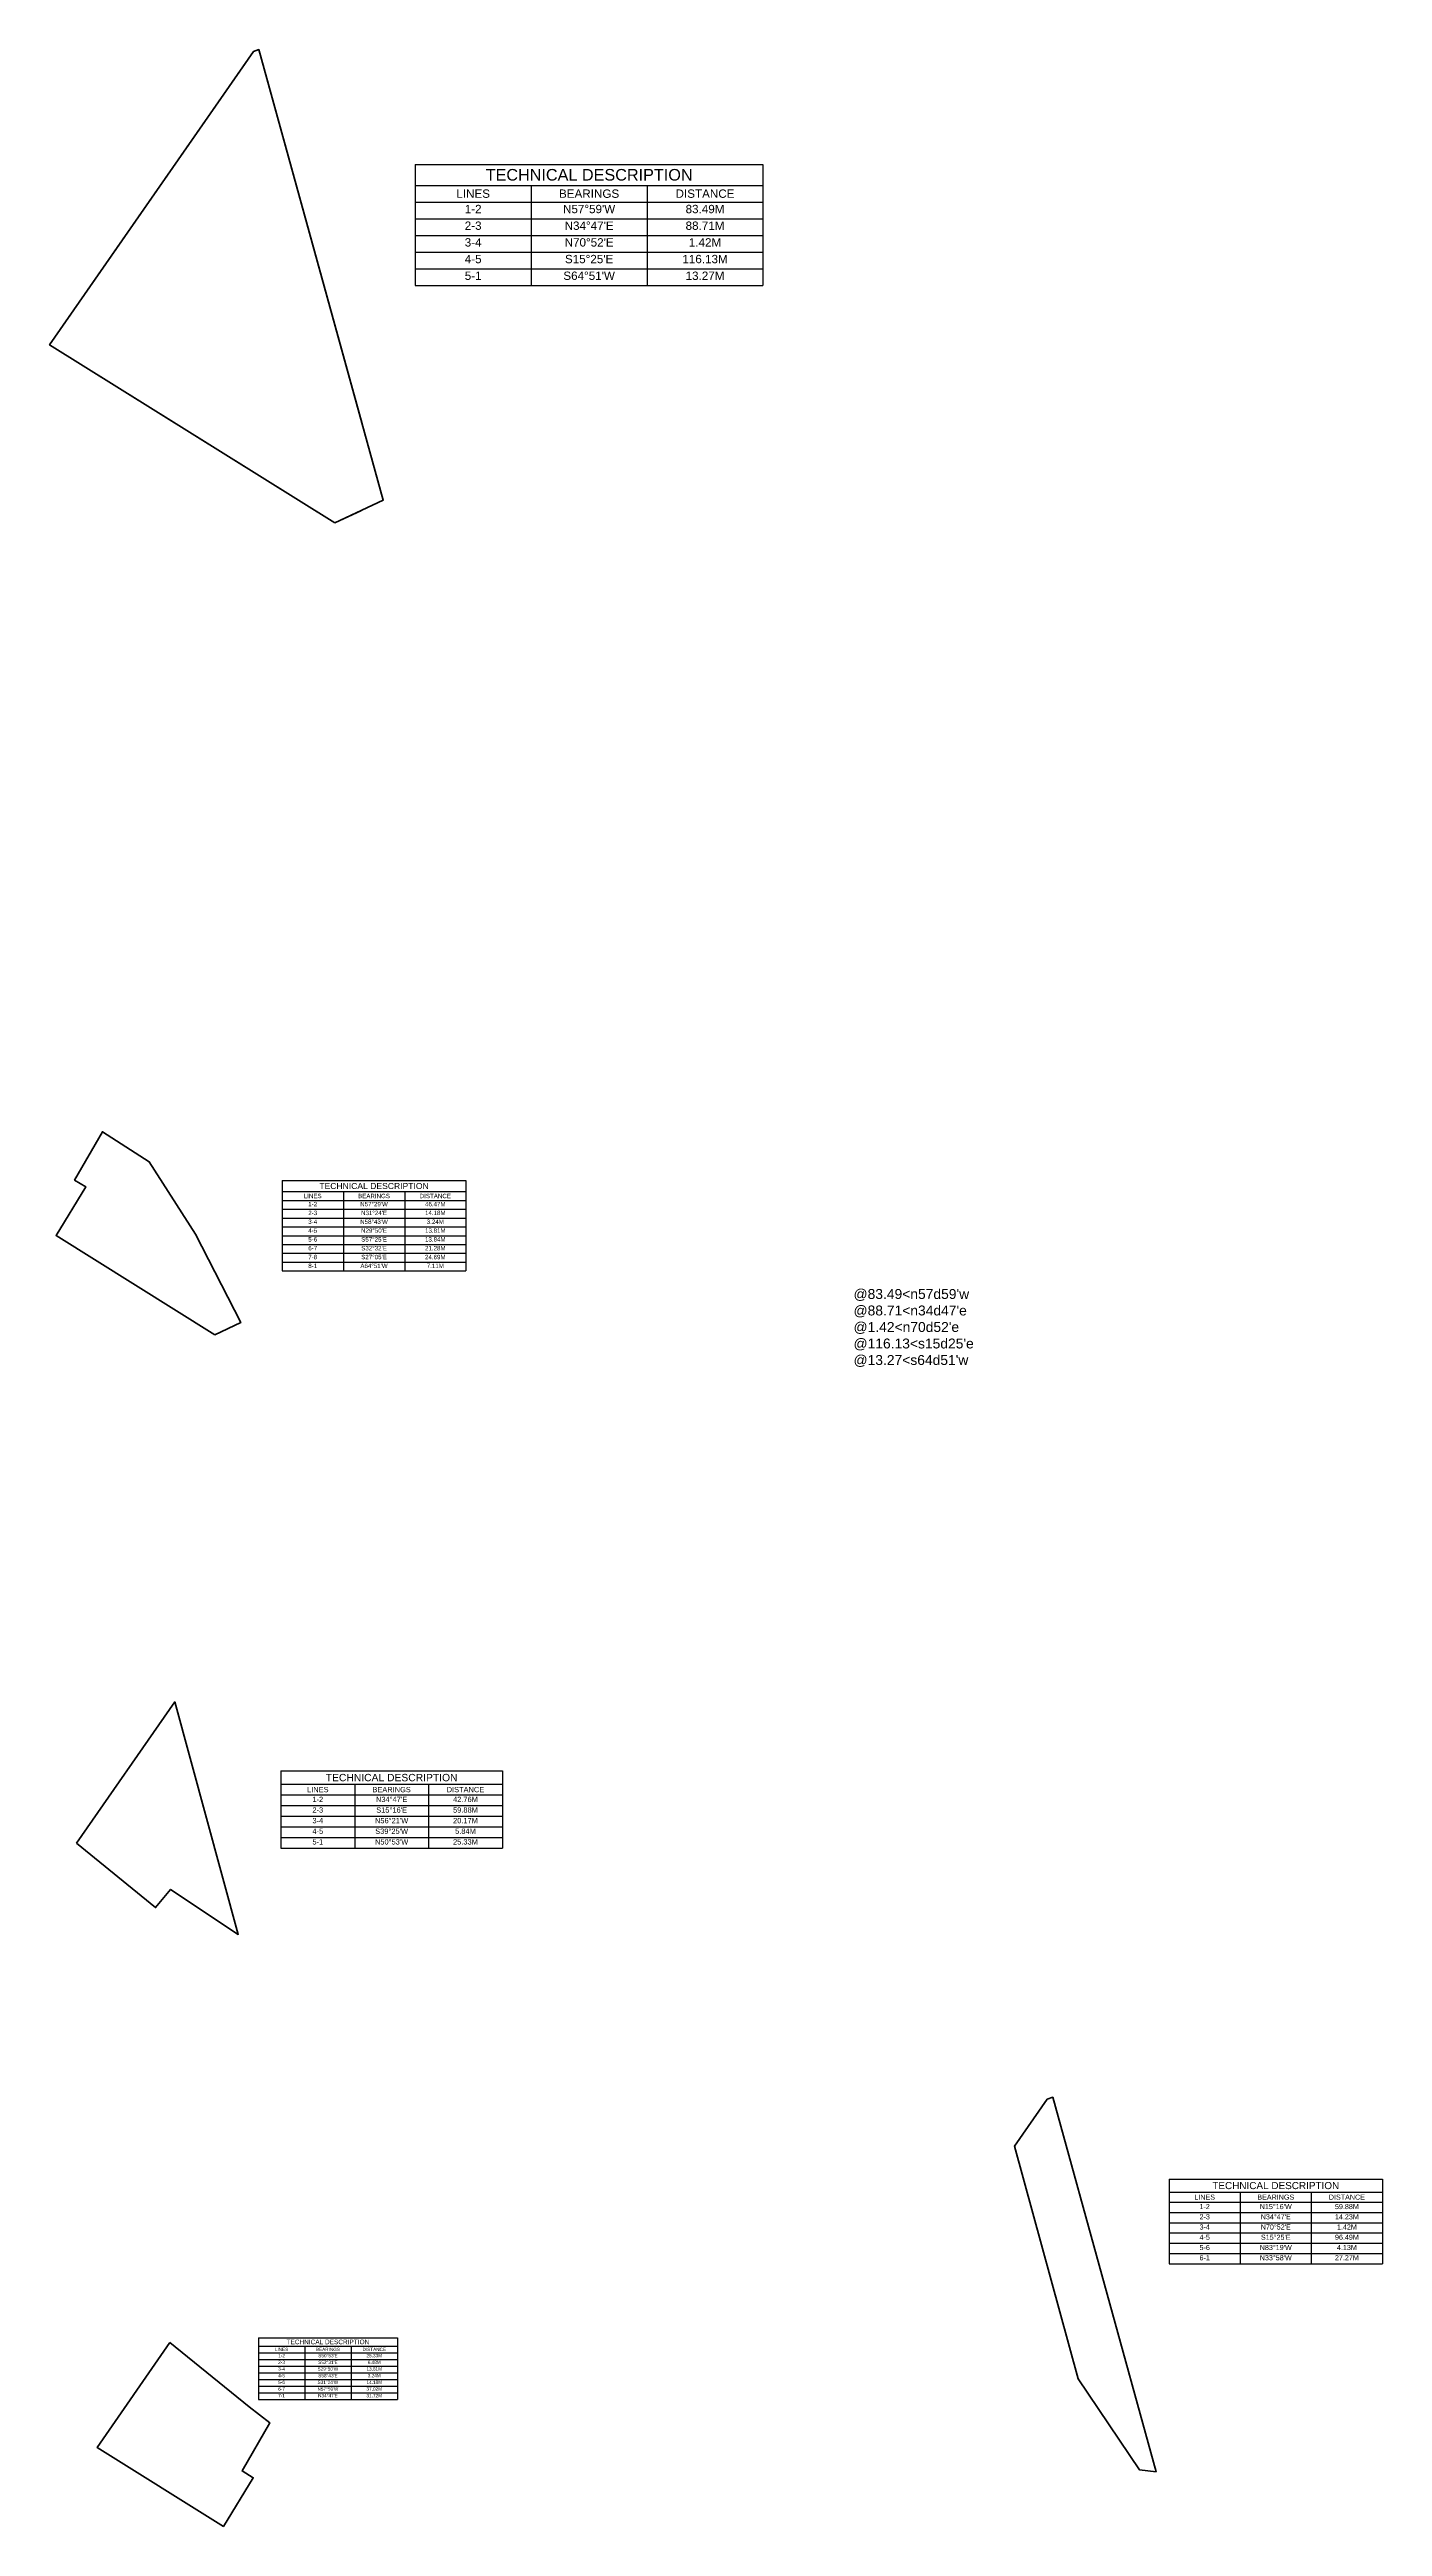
# Model space of a CAD drawing. Header units: inches. Extents: x 994 to 6777, y -637 to 5407.
# Drawn here: x 1503 to 1833, y 2782 to 3398 of the extents above; entities that cross this region are included whole.
import ezdxf

# ---------------------------------------------------------------- set-up
doc = ezdxf.new("R2010")
doc.units = ezdxf.units.IN
doc.header["$MEASUREMENT"] = 0
doc.styles.get("Standard").update_dxf_attribs({"font": 'arial.ttf'})

# ---------------------------------------------------------------- blocks, each defined once
blk = doc.blocks.new('*T766')
at = {"color": 0, "linetype": 'ByBlock', "lineweight": -2, "transparency": 16777216}
for p, q in [((0, 0), (45.66, 0)), ((0, 0), (0, -22.48)), ((45.66, 0), (45.66, -22.48)), ((0, -2.76), (45.66, -2.76)), ((0, -4.95), (45.66, -4.95)), ((15.22, -2.76), (15.22, -22.48)), ((30.44, -2.76), (30.44, -22.48)), ((0, -7.14), (45.66, -7.14)), ((0, -9.33), (45.66, -9.33)), ((0, -11.53), (45.66, -11.53)), ((0, -13.72), (45.66, -13.72)), ((0, -15.91), (45.66, -15.91)), ((0, -18.1), (45.66, -18.1)), ((0, -20.29), (45.66, -20.29)), ((0, -22.48), (45.66, -22.48))]:
    blk.add_line(p, q, dxfattribs=at)
at = {"color": 0, "transparency": 16777216}
for s, insert, char_height, width, attachment_point in [('LINES', (7.61, -3.86), 1.096, 14.4886, 5), ('1-2', (7.61, -5.32), 1.096, 14.4886, 2), ('TECHNICAL DESCRIPTION', (22.83, -1.38), 1.5219, 44.9268, 5), ('BEARINGS', (22.83, -3.86), 1.096, 14.4886, 5), ("N57%%D29'W", (22.83, -5.32), 1.096, 14.4886, 2), ('DISTANCE', (38.05, -3.86), 1.096, 14.4886, 5), ('46.47M', (38.05, -5.32), 1.096, 14.4886, 2), ('4-5', (7.61, -11.89), 1.096, 14.4886, 2), ('3-4', (7.61, -9.7), 1.096, 14.4886, 2), ('2-3', (7.61, -7.51), 1.096, 14.4886, 2), ("N58%%D43'W", (22.83, -9.7), 1.096, 14.4886, 2), ("N31%%D24'E", (22.83, -7.51), 1.096, 14.4886, 2), ("N29%%D50'E", (22.83, -11.89), 1.096, 14.4886, 2), ('14.18M', (38.05, -7.51), 1.096, 14.4886, 2), ('13.81M', (38.05, -11.89), 1.096, 14.4886, 2), ('3.24M', (38.05, -9.7), 1.096, 14.4886, 2), ('5-6', (7.61, -14.08), 1.096, 14.4886, 2), ('6-7', (7.61, -16.27), 1.096, 14.4886, 2), ('7-8', (7.61, -18.47), 1.096, 14.4886, 2), ("S57%%D25'E", (22.83, -14.08), 1.096, 14.4886, 2), ("S32%%D32'E", (22.83, -16.27), 1.096, 14.4886, 2), ("S27%%D05'E", (22.83, -18.47), 1.096, 14.4886, 2), ('21.28M', (38.05, -16.27), 1.096, 14.4886, 2), ('24.69M', (38.05, -18.47), 1.096, 14.4886, 2), ('13.84M', (38.05, -14.08), 1.096, 14.4886, 2), ('8-1', (7.61, -20.66), 1.096, 14.4886, 2), ("A64%%D51'W", (22.83, -20.66), 1.096, 14.4886, 2), ('7.11M', (38.05, -20.66), 1.096, 14.4886, 2)]:
    blk.add_mtext(s, dxfattribs=dict(at, insert=insert, char_height=char_height, width=width, attachment_point=attachment_point))
blk = doc.blocks.new('*T767')
at = {"color": 0, "linetype": 'ByBlock', "lineweight": -2, "transparency": 16777216}
for p, q in [((0, 0), (54.99, 0)), ((0, 0), (0, -19.16)), ((54.99, 0), (54.99, -19.16)), ((0, -3.32), (54.99, -3.32)), ((0, -5.96), (54.99, -5.96)), ((18.33, -3.32), (18.33, -19.16)), ((36.66, -3.32), (36.66, -19.16)), ((0, -8.6), (54.99, -8.6)), ((0, -11.24), (54.99, -11.24)), ((0, -13.88), (54.99, -13.88)), ((0, -16.52), (54.99, -16.52)), ((0, -19.16), (54.99, -19.16))]:
    blk.add_line(p, q, dxfattribs=at)
at = {"color": 0, "transparency": 16777216}
for s, insert, char_height, width, attachment_point in [('LINES ', (9.16, -4.64), 1.32, 17.4488, 5), ('TECHNICAL DESCRIPTION', (27.49, -1.66), 1.8329, 54.1058, 5), ('BEARINGS', (27.49, -4.64), 1.32, 17.4488, 5), ('DISTANCE', (45.82, -4.64), 1.32, 17.4488, 5), ('3-4', (9.16, -11.68), 1.32, 17.4488, 2), ('2-3', (9.16, -9.04), 1.32, 17.4488, 2), ('1-2', (9.16, -6.4), 1.32, 17.4488, 2), ("N56%%D21'W", (27.49, -11.68), 1.32, 17.4488, 2), ("S15%%D16'E", (27.49, -9.04), 1.32, 17.4488, 2), ("N34%%D47'E", (27.49, -6.4), 1.32, 17.4488, 2), ('42.76M', (45.82, -6.4), 1.32, 17.4488, 2), ('59.88M', (45.82, -9.04), 1.32, 17.4488, 2), ('20.17M', (45.82, -11.68), 1.32, 17.4488, 2), ('4-5', (9.16, -14.32), 1.32, 17.4488, 2), ('5-1', (9.16, -16.96), 1.32, 17.4488, 2), ("S39%%D25'W", (27.49, -14.32), 1.32, 17.4488, 2), ("N50%%D53'W", (27.49, -16.96), 1.32, 17.4488, 2), ('25.33M', (45.82, -16.96), 1.32, 17.4488, 2), ('5.84M', (45.82, -14.32), 1.32, 17.4488, 2)]:
    blk.add_mtext(s, dxfattribs=dict(at, insert=insert, char_height=char_height, width=width, attachment_point=attachment_point))
blk = doc.blocks.new('*T768')
at = {"color": 0, "linetype": 'ByBlock', "lineweight": -2, "transparency": 16777216}
for p, q in [((0, 0), (86.35, 0)), ((0, 0), (0, -30.09)), ((86.35, 0), (86.35, -30.09)), ((0, -5.22), (86.35, -5.22)), ((28.78, -5.22), (28.78, -30.09)), ((57.57, -5.22), (57.57, -30.09)), ((0, -9.36), (86.35, -9.36)), ((0, -13.51), (86.35, -13.51)), ((0, -17.65), (86.35, -17.65)), ((0, -21.8), (86.35, -21.8)), ((0, -25.94), (86.35, -25.94)), ((0, -30.09), (86.35, -30.09))]:
    blk.add_line(p, q, dxfattribs=at)
at = {"color": 0, "transparency": 16777216}
for s, insert, char_height, width, attachment_point in [('TECHNICAL DESCRIPTION', (43.18, -2.61), 2.8785, 84.9724, 5), ('LINES', (14.39, -7.29), 2.072, 27.403, 5), ('1-2', (14.39, -10.06), 2.072, 27.403, 2), ('BEARINGS', (43.18, -7.29), 2.072, 27.403, 5), ("N57%%D59'W", (43.18, -10.06), 2.072, 27.403, 2), ('DISTANCE', (71.96, -7.29), 2.072, 27.403, 5), ('83.49M', (71.96, -10.06), 2.072, 27.403, 2), ('3-4', (14.39, -18.35), 2.072, 27.403, 2), ('2-3', (14.39, -14.2), 2.072, 27.403, 2), ("N34%%D47'E", (43.18, -14.2), 2.072, 27.403, 2), ("N70%%D52'E", (43.18, -18.35), 2.072, 27.403, 2), ('88.71M', (71.96, -14.2), 2.072, 27.403, 2), ('1.42M', (71.96, -18.35), 2.072, 27.403, 2), ('4-5', (14.39, -22.49), 2.072, 27.403, 2), ("S15%%D25'E", (43.18, -22.49), 2.072, 27.403, 2), ('116.13M', (71.96, -22.49), 2.072, 27.403, 2), ('5-1', (14.39, -26.64), 2.072, 27.403, 2), ("S64%%D51'W", (43.18, -26.64), 2.072, 27.403, 2), ('13.27M', (71.96, -26.64), 2.072, 27.403, 2)]:
    blk.add_mtext(s, dxfattribs=dict(at, insert=insert, char_height=char_height, width=width, attachment_point=attachment_point))
blk = doc.blocks.new('*T769')
at = {"color": 0, "linetype": 'ByBlock', "lineweight": -2, "transparency": 16777216}
for p, q in [((0, 0), (34.52, 0)), ((0, 0), (0, -15.34)), ((34.52, 0), (34.52, -15.34)), ((0, -2.09), (34.52, -2.09)), ((0, -3.74), (34.52, -3.74)), ((0, -5.4), (34.52, -5.4)), ((11.51, -2.09), (11.51, -15.34)), ((23.01, -2.09), (23.01, -15.34)), ((0, -7.06), (34.52, -7.06)), ((0, -8.71), (34.52, -8.71)), ((0, -10.37), (34.52, -10.37)), ((0, -12.03), (34.52, -12.03)), ((0, -13.68), (34.52, -13.68)), ((0, -15.34), (34.52, -15.34))]:
    blk.add_line(p, q, dxfattribs=at)
at = {"color": 0, "transparency": 16777216}
for s, insert, char_height, width, attachment_point in [('LINES', (5.75, -2.91), 0.828, 10.954, 5), ('2-3', (5.75, -5.68), 0.828, 10.954, 2), ('1-2', (5.75, -4.02), 0.828, 10.954, 2), ('TECHNICAL DESCRIPTION', (17.26, -1.04), 1.1506, 33.9667, 5), ('BEARINGS', (17.26, -2.91), 0.828, 10.954, 5), ("S50%%D53'E", (17.26, -4.02), 0.828, 10.954, 2), ("S52%%D31'E", (17.26, -5.68), 0.828, 10.954, 2), ('DISTANCE', (28.77, -2.91), 0.828, 10.954, 5), ('25.33M', (28.77, -4.02), 0.828, 10.954, 2), ('6.48M', (28.77, -5.68), 0.828, 10.954, 2), ('4-5', (5.75, -8.99), 0.828, 10.954, 2), ('3-4', (5.75, -7.33), 0.828, 10.954, 2), ('5-6', (5.75, -10.65), 0.828, 10.954, 2), ('6-7', (5.75, -12.3), 0.828, 10.954, 2), ("S29%%D50'W", (17.26, -7.33), 0.828, 10.954, 2), ("S31%%D24'W", (17.26, -10.65), 0.828, 10.954, 2), ("N57%%D59'W", (17.26, -12.3), 0.828, 10.954, 2), ("S58%%D43'E", (17.26, -8.99), 0.828, 10.954, 2), ('37.02M', (28.77, -12.3), 0.828, 10.954, 2), ('13.81M', (28.77, -7.33), 0.828, 10.954, 2), ('14.18M', (28.77, -10.65), 0.828, 10.954, 2), ('3.24M', (28.77, -8.99), 0.828, 10.954, 2), ('7-1', (5.75, -13.96), 0.828, 10.954, 2), ("N34%%D47'E", (17.26, -13.96), 0.828, 10.954, 2), ('31.72M', (28.77, -13.96), 0.828, 10.954, 2)]:
    blk.add_mtext(s, dxfattribs=dict(at, insert=insert, char_height=char_height, width=width, attachment_point=attachment_point))
blk = doc.blocks.new('*T770')
at = {"color": 0, "linetype": 'ByBlock', "lineweight": -2, "transparency": 16777216}
for p, q in [((0, 0), (52.96, 0)), ((0, 0), (0, -21)), ((52.96, 0), (52.96, -21)), ((0, -3.2), (52.96, -3.2)), ((0, -5.74), (52.96, -5.74)), ((17.65, -3.2), (17.65, -21)), ((35.31, -3.2), (35.31, -21)), ((0, -8.29), (52.96, -8.29)), ((0, -10.83), (52.96, -10.83)), ((0, -13.37), (52.96, -13.37)), ((0, -15.91), (52.96, -15.91)), ((0, -18.45), (52.96, -18.45)), ((0, -21), (52.96, -21))]:
    blk.add_line(p, q, dxfattribs=at)
at = {"color": 0, "transparency": 16777216}
for s, insert, char_height, width, attachment_point in [('LINES', (8.83, -4.47), 1.271, 16.8069, 5), ('1-2', (8.83, -6.17), 1.271, 16.8069, 2), ('TECHNICAL DESCRIPTION', (26.48, -1.6), 1.7654, 52.1156, 5), ('BEARINGS', (26.48, -4.47), 1.271, 16.8069, 5), ("N15%%D16'W", (26.48, -6.17), 1.271, 16.8069, 2), ('DISTANCE', (44.14, -4.47), 1.271, 16.8069, 5), ('59.88M', (44.14, -6.17), 1.271, 16.8069, 2), ('3-4', (8.83, -11.25), 1.271, 16.8069, 2), ('2-3', (8.83, -8.71), 1.271, 16.8069, 2), ("N34%%D47'E", (26.48, -8.71), 1.271, 16.8069, 2), ("N70%%D52'E", (26.48, -11.25), 1.271, 16.8069, 2), ('14.23M', (44.14, -8.71), 1.271, 16.8069, 2), ('1.42M', (44.14, -11.25), 1.271, 16.8069, 2), ('4-5', (8.83, -13.79), 1.271, 16.8069, 2), ('5-6', (8.83, -16.34), 1.271, 16.8069, 2), ("N83%%D19'W", (26.48, -16.34), 1.271, 16.8069, 2), ("S15%%D25'E", (26.48, -13.79), 1.271, 16.8069, 2), ('96.49M', (44.14, -13.79), 1.271, 16.8069, 2), ('4.13M', (44.14, -16.34), 1.271, 16.8069, 2), ('6-1', (8.83, -18.88), 1.271, 16.8069, 2), ("N33%%D58'W", (26.48, -18.88), 1.271, 16.8069, 2), ('27.27M', (44.14, -18.88), 1.271, 16.8069, 2)]:
    blk.add_mtext(s, dxfattribs=dict(at, insert=insert, char_height=char_height, width=width, attachment_point=attachment_point))

msp = doc.modelspace()

# ---------------------------------------------------------------- linework, layer by layer
at = {"lineweight": 100}
for points in [[(1573.29657, 3280.23723), (1502.50591, 3324.50078), (1553.11271, 3397.35965), (1554.45427, 3397.82508), (1585.32587, 3285.87366), (1573.31389, 3280.23405)], [(1544.99486, 3385.67234), (1553.11271, 3397.35965), (1554.45427, 3397.82508), (1580.10484, 3304.80698)], [(1520.60136, 3350.5529), (1544.99486, 3385.67234)], [(1573.31811, 3280.22461), (1533.91648, 3304.86143)], [(1579.74987, 3283.25573), (1579.75253, 3283.25052), (1573.31657, 3280.22885)], [(1543.5199, 3078.5363), (1504.11827, 3103.17311), (1511.50618, 3115.27646), (1508.73725, 3116.95889), (1515.60743, 3128.93874), (1527.26914, 3121.48554), (1538.71331, 3103.54483), (1549.95432, 3081.5622), (1543.51836, 3078.54053)], [(1509.17579, 2952.17927), (1533.56928, 2987.29871), (1549.3364, 2929.53183), (1532.54612, 2940.70839), (1528.83798, 2936.19671), (1509.18538, 2952.17744)], [(1757.88037, 2819.15704), (1742.11325, 2876.92392), (1750.23111, 2888.61124), (1751.57267, 2889.07667), (1777.22323, 2796.05856), (1773.1213, 2796.53921), (1757.88526, 2819.15594)], [(1532.37329, 2828.1351), (1552.02589, 2812.15436), (1557.16797, 2808.21108), (1550.29779, 2796.23124), (1553.06673, 2794.5488), (1545.67881, 2782.44545), (1514.28978, 2802.07219), (1532.38523, 2828.12431)]]:
    msp.add_lwpolyline(points, dxfattribs=at)
for points in [[(1533.90453, 3304.87221), (1502.5155, 3324.49895), (1520.61095, 3350.55107)], [(1520.599, 3350.56186), (1520.60449, 3350.5574)], [(1580.10623, 3304.80192), (1580.10752, 3304.80177), (1585.32855, 3285.86846), (1579.75253, 3283.25052), (1579.74987, 3283.25573)]]:
    msp.add_lwpolyline(points)

# ---------------------------------------------------------------- block references
for name, p in [('*T768', (1593.29174, 3369.29868)), ('*T766', (1560.23424, 3116.84929)), ('*T767', (1559.94731, 2970.15197)), ('*T770', (1780.48066, 2868.72645)), ('*T769', (1554.3538, 2829.32893))]:
    msp.add_blockref(name, p)

# ---------------------------------------------------------------- texts
at = {"insert": (1702.13017, 3089.8768), "char_height": 2.4595934, "attachment_point": 1}
msp.add_mtext_dynamic_manual_height_columns("@83.49<n57d59'w\\P@88.71<n34d47'e\\P@1.42<n70d52'e\\P@116.13<s15d25'e\\P@13.27<s64d51'w ", width=13.6521718, gutter_width=12.29797, heights=[0], dxfattribs=at)

doc.saveas('drawing.dxf')
